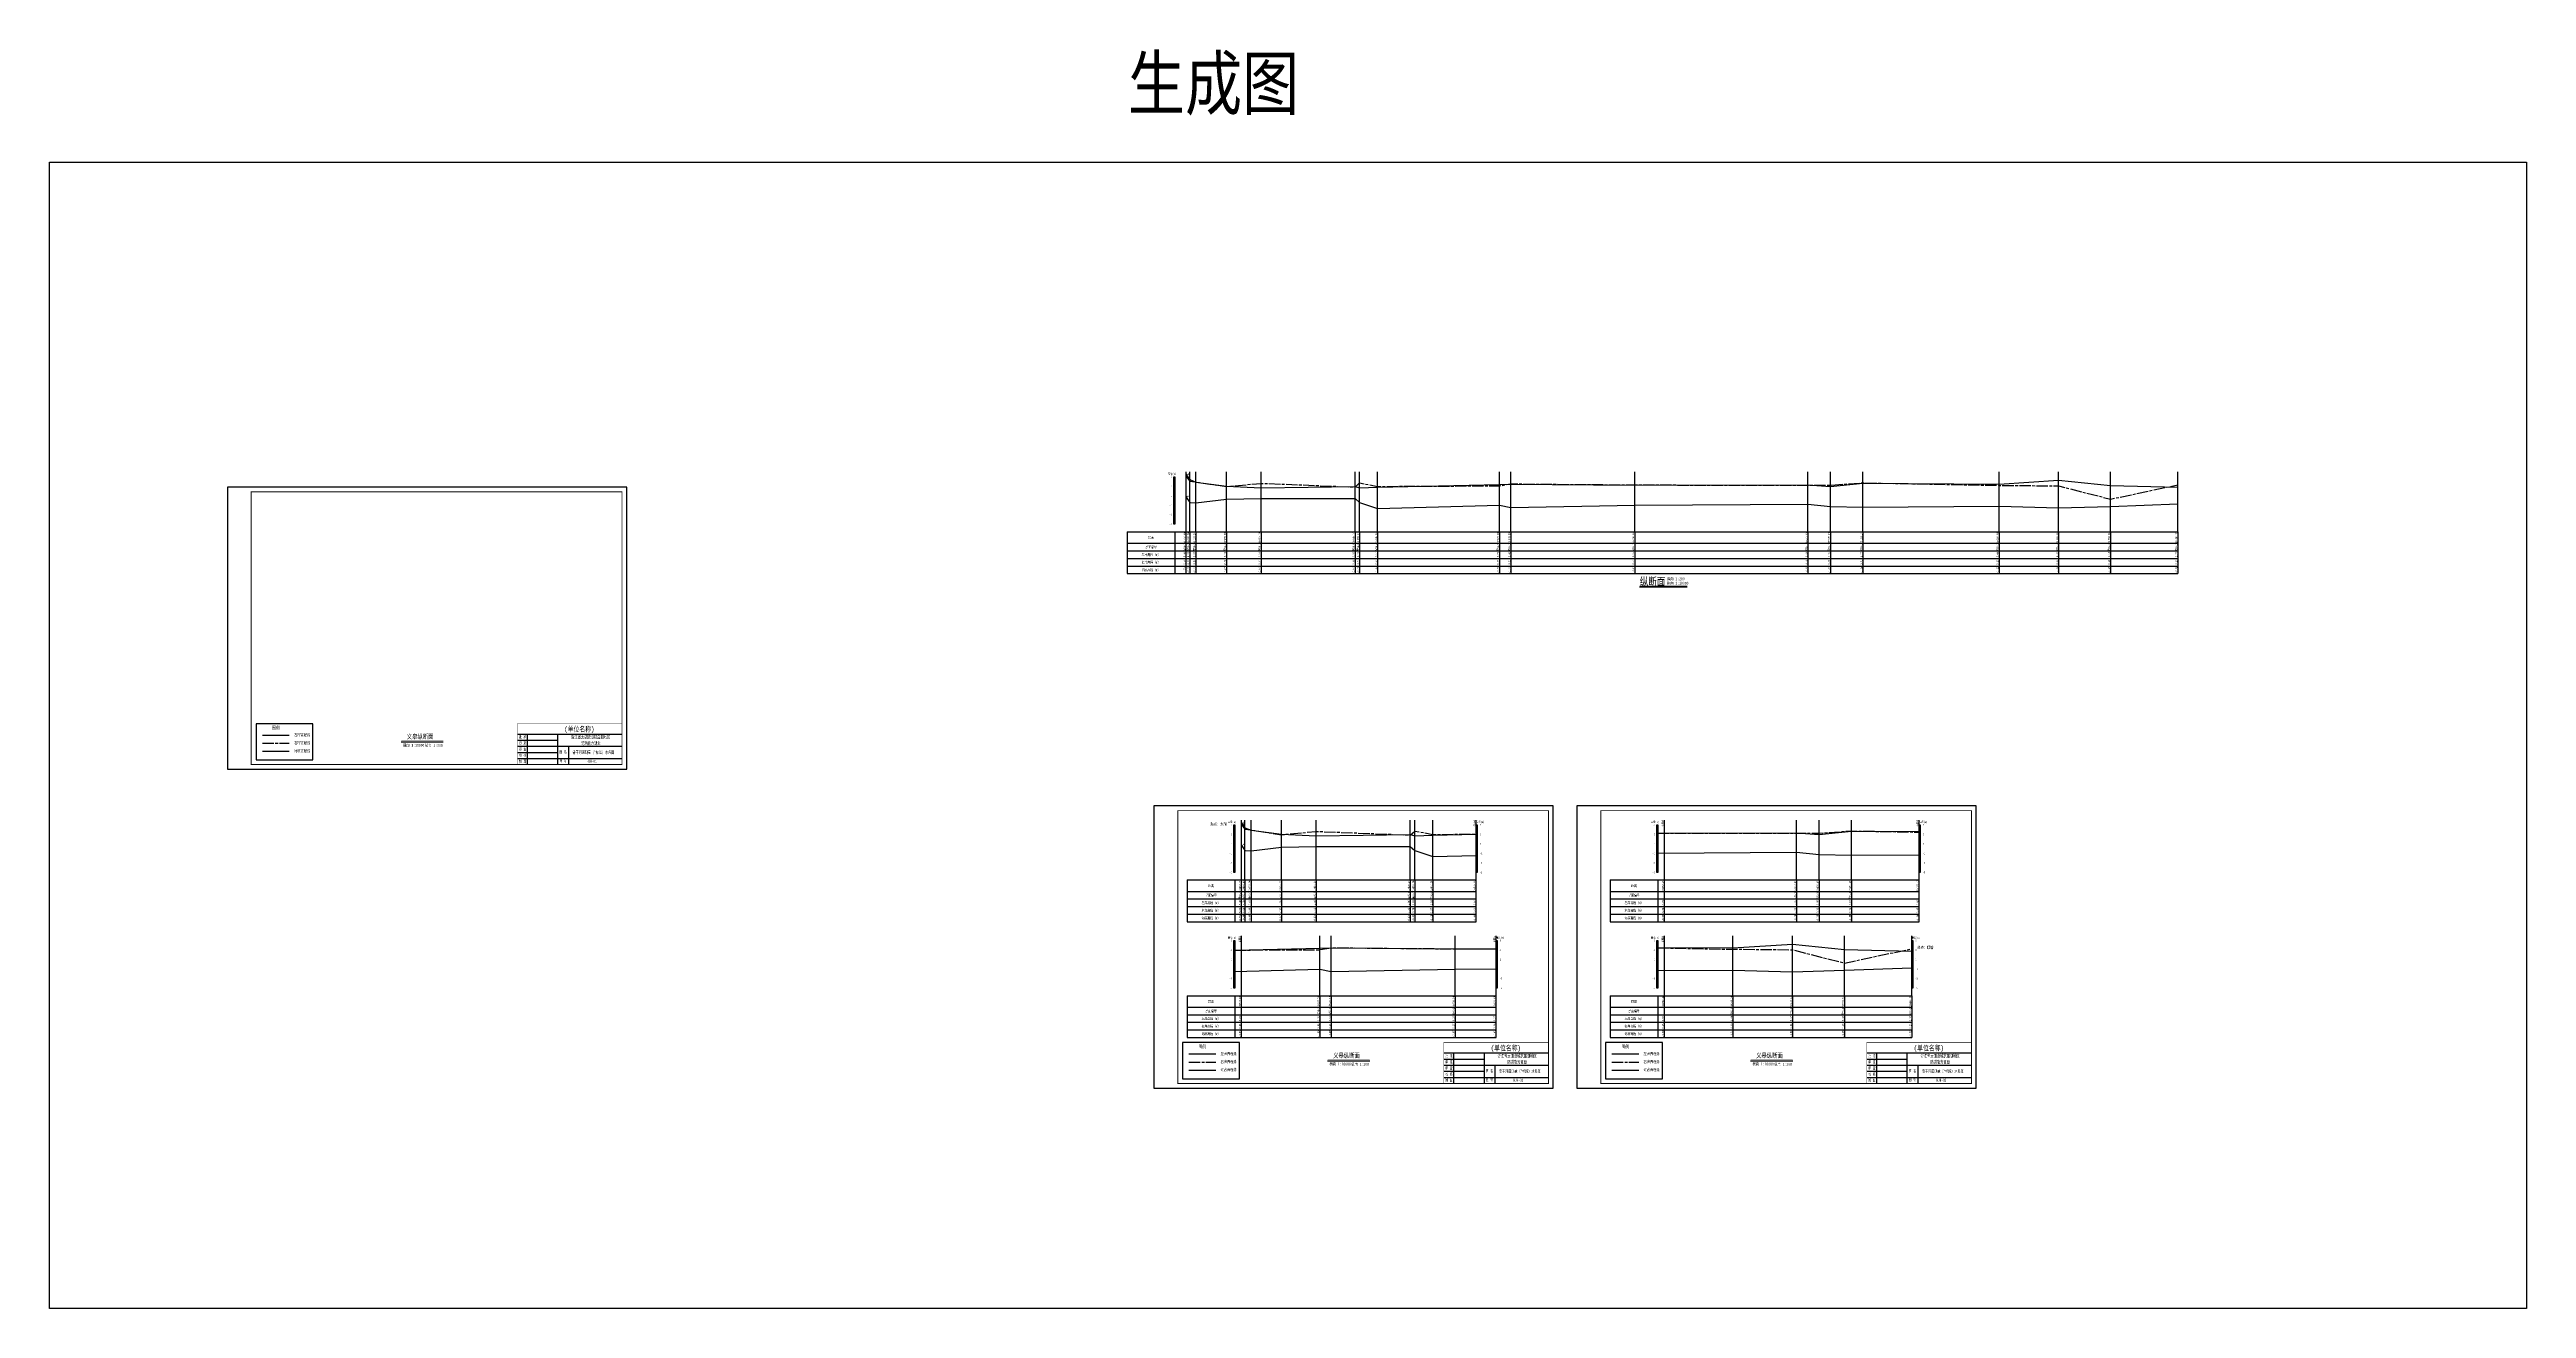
# Model space of a CAD drawing. Extents: x 529382 to 533977, y 3419784 to 3423811.
# Drawn here: x 529438 to 532044, y 3421212 to 3422536 of the extents above; entities that cross this region are included whole.
import ezdxf
from ezdxf.enums import TextEntityAlignment as Align

# ---------------------------------------------------------------- set-up
doc = ezdxf.new("R2010")
doc.units = 0
doc.header["$LTSCALE"] = 0.5
doc.linetypes.add('ACAD_ISO08W100', pattern=[36, 24, -3, 6, -3])
doc.layers.get('0').update_dxf_attribs({"linetype": 'CONTINUOUS'})
for name, color, linetype, lineweight in [('00右岸断面线', 5, 'ACAD_ISO08W100', 30), ('00左岸断面线', 6, 'CONTINUOUS', 30), ('00河底高程', 2, 'CONTINUOUS', 30), ('xxxx', 6, 'CONTINUOUS', 30)]:
    doc.layers.add(name, color=color, linetype=linetype, lineweight=lineweight)
for name, color, linetype in [('tab', 9, 'CONTINUOUS'), ('TEXT', 7, 'CONTINUOUS'), ('zdm1', 2, 'CONTINUOUS'), ('zh', 9, 'CONTINUOUS'), ('图框', 7, 'CONTINUOUS'), ('标注', 7, 'CONTINUOUS'), ('纵断面曲线名称', 7, 'CONTINUOUS'), ('高程标尺', 3, 'CONTINUOUS')]:
    doc.layers.add(name, color=color, linetype=linetype)
doc.styles.add('HZ', font='fangsong_GB2312.ttf', dxfattribs={"width": 0.8})
doc.styles.add('tk2', font='fangsong_GB2312.ttf', dxfattribs={"width": 0.8})

# ---------------------------------------------------------------- blocks, each defined once
blk = doc.blocks.new('A$C0B9647FD')
at = {"lineweight": 100, "const_width": 0.5}
blk.add_lwpolyline([(0, 43.3), (-110, 43.3), (-110, 0), (0, 0), (0, 43.3)], dxfattribs=at)
at = {"layer": 'TEXT', "color": 0}
for p, q in [((-110, 32.1, 0), (0, 32.1, 0)), ((-99.9, 32.1, 0), (-99.9, 6.4, 0)), ((-67.8, 32.1, 0), (-67.8, 6.4, 0)), ((-110, 25.7, 0), (-67.8, 25.7, 0)), ((-110, 19.3, 0), (-67.8, 19.3, 0)), ((-110, 12.8, 0), (-67.8, 12.8, 0)), ((-110, 6.4, 0), (0, 6.4, 0)), ((-99.9, 6.4, 0), (-99.9, 0, 0)), ((-67.8, 19.3, 0), (0, 19.3, 0)), ((-67.8, 6.4, 0), (-67.8, 0, 0)), ((-56.3, 19.3, 0), (-56.3, 0, 0))]:
    blk.add_line(p, q, dxfattribs=at)
at = {"layer": 'TEXT', "color": 7, "ltscale": 8, "style": 'tk2'}
for tag, p, height, width in [('批准', (-108.4, 27.5, 0), 3, 0.7), ('浙江省水利水电技术咨询中心', (-89.5, 34.5, 0), 5.5, 0.8), ('校 核', (-108.4, 8.2, 0), 3, 0.7), ('制 图', (-108.4, 1.8, 0), 3, 0.7), ('审定', (-108.4, 21, 0), 3, 0.7), ('审 查', (-108.4, 14.6, 0), 3, 0.7), ('图号', (-65.9, 2.4, 0), 3, 0.7), ('图名', (-65.8, 11.7, 0), 3, 0.7)]:
    blk.add_attdef(tag, p, '', height=height, dxfattribs=dict(at, width=width))
at = {"layer": 'TEXT', "color": 0, "style": 'tk2', "width": 0.7}
for tag, height, p in [('浙江省太湖流域杭嘉湖地区', 3.5, (-32.9, 28.9, -206.7)), ('骨干河道测量（*标段）水系图', 3.3, (-30.1, 12.9, -206.7)), ('防洪能力调查', 3.5, (-32.9, 22.5, -206.7)), ('HJH-01', 3, (-31.7, 3.5, -206.7))]:
    blk.add_attdef(tag, text='', height=height, dxfattribs=at).set_placement(p, align=Align.MIDDLE_CENTER)
blk = doc.blocks.new('A$C72737839')
at = {"linetype": 'Continuous'}
blk.add_lwpolyline([(59.9, 0), (59.9, 37.9), (0, 37.9)], dxfattribs=at)
at = {"linetype": 'Continuous', "flags": 128}
for points in [[(0, 37.9), (0, 0)], [(0, 0), (59.9, 0)]]:
    blk.add_lwpolyline(points, dxfattribs=at)
at = {"layer": '00右岸断面线', "color": 5, "lineweight": 30}
blk.add_line((6.7, 17.5), (35, 17.5), dxfattribs=at)
at = {"layer": '00河底高程', "color": 2, "lineweight": 30}
blk.add_line((6.7, 9.1), (35, 9.1), dxfattribs=at)
at = {"layer": 'xxxx', "color": 6, "lineweight": 30}
blk.add_line((6.7, 26), (35, 26), dxfattribs=at)
at = {"layer": 'tab', "color": 0, "style": 'HZ', "width": 0.8}
blk.add_text('图例', height=3.5, dxfattribs=at).set_placement((20.8, 33.8), align=Align.MIDDLE)
at = {"layer": 'zdm1', "linetype": 'Continuous', "style": 'HZ', "width": 0.8}
for s, p in [('左岸高程线', (48.5, 26.3)), ('右岸高程线', (48.5, 17.9)), ('河底高程线', (48.5, 9.5))]:
    blk.add_text(s, height=3, dxfattribs=at).set_placement(p, align=Align.MIDDLE)

msp = doc.modelspace()

# ---------------------------------------------------------------- linework, layer by layer
at = {"linetype": 'Continuous'}
msp.add_lwpolyline([(529438.3, 3422418.1), (532044.2, 3422418.1), (532044.2, 3421211.8), (529438.3, 3421211.8)], close=True, dxfattribs=at)
at = {"layer": '00右岸断面线', "flags": 128}
for points in [[(530634.2, 3422087.1), (530637.9, 3422082.3), (530644.3, 3422081.4), (530676.5, 3422076.6), (530712.9, 3422080), (530811.8, 3422076.1), (530816.5, 3422080.5), (530835.6, 3422076.8), (530963.7, 3422077.4), (530975.7, 3422079.5), (531106, 3422078.3), (531288.3, 3422078.1), (531311.9, 3422078.1), (531346.1, 3422080.5), (531489.4, 3422077.9), (531552, 3422077.3), (531606.6, 3422063.4), (531677.4, 3422078.4)], [(530692.3, 3421720.9), (530696, 3421716), (530702.4, 3421715.2), (530734.6, 3421710.3), (530771, 3421713.8), (530869.9, 3421709.9), (530874.6, 3421714.2), (530893.7, 3421710.6), (530939.3, 3421710.8)], [(531130.3, 3421712), (531276.4, 3421711.9), (531300, 3421711.9), (531334.1, 3421714.3), (531405.3, 3421713)], [(530685.3, 3421588.9), (530774.8, 3421589.3), (530786.8, 3421591.4), (530917.1, 3421590.2), (530960.3, 3421590.2)], [(531130.3, 3421591.2), (531209.4, 3421589.8), (531272.1, 3421589.2), (531326.7, 3421575.3), (531397.5, 3421590.3), (531397.5, 3421590.3)]]:
    msp.add_lwpolyline(points, dxfattribs=at)
at = {"layer": '00左岸断面线', "flags": 128}
for points in [[(530634.2, 3422089), (530637.9, 3422083.9), (530644.3, 3422081.3), (530676.5, 3422077.1), (530712.9, 3422075.4), (530811.8, 3422076.8), (530816.5, 3422075.3), (530835.6, 3422076), (530963.7, 3422078.9), (530975.7, 3422079.3), (531106, 3422078.2), (531288.3, 3422078.6), (531311.9, 3422076.7), (531346.1, 3422080.3), (531489.4, 3422079.2), (531552, 3422083.3), (531606.6, 3422077.6), (531677.4, 3422075.8)], [(530692.3, 3421722.7), (530696, 3421717.7), (530702.4, 3421715.1), (530734.6, 3421710.8), (530771, 3421709.1), (530869.9, 3421710.5), (530874.6, 3421709.1), (530893.7, 3421709.8), (530939.3, 3421710.8)], [(531130.3, 3421712), (531276.4, 3421712.4), (531300, 3421710.5), (531334.1, 3421714.1), (531405.3, 3421713.5)], [(531130.3, 3421591.7), (531209.4, 3421591.1), (531272.1, 3421595.2), (531326.7, 3421589.5), (531397.5, 3421587.7), (531397.5, 3421587.7)], [(530685.3, 3421588.8), (530774.8, 3421590.8), (530786.8, 3421591.2), (530917.1, 3421590.1), (530960.3, 3421590.2)]]:
    msp.add_lwpolyline(points, dxfattribs=at)
at = {"layer": '00河底高程', "flags": 128}
for points in [[(530634.2, 3422065.6), (530637.9, 3422060), (530644.3, 3422059.5), (530676.5, 3422063.3), (530712.9, 3422064.1), (530811.8, 3422064.1), (530816.5, 3422059.8), (530835.6, 3422053.6), (530963.7, 3422057), (530975.7, 3422054.5), (531106, 3422057.1), (531288.3, 3422058), (531311.9, 3422055.7), (531346.1, 3422055.1), (531489.4, 3422055.9), (531552, 3422054.1), (531606.6, 3422055.7), (531677.4, 3422058.4)], [(530692.3, 3421699.4), (530696, 3421693.8), (530702.4, 3421693.3), (530734.6, 3421697.1), (530771, 3421697.9), (530869.9, 3421697.9), (530874.6, 3421693.6), (530893.7, 3421687.3), (530939.3, 3421688.5)], [(531130.3, 3421691), (531276.4, 3421691.8), (531300, 3421689.5), (531334.1, 3421688.8), (531405.3, 3421689.2)], [(530685.3, 3421566.5), (530774.8, 3421568.9), (530786.8, 3421566.4), (530917.1, 3421569), (530960.3, 3421569.2)], [(531130.3, 3421567.3), (531209.4, 3421567.8), (531272.1, 3421566), (531326.7, 3421567.6), (531397.5, 3421570.3), (531397.5, 3421570.3)]]:
    msp.add_lwpolyline(points, dxfattribs=at)
at = {"layer": 'tab'}
for p, q in [((530572.2, 3422029), (531677.4, 3422029)), ((530572.2, 3422029), (530572.2, 3421985)), ((530572.2, 3422017), (531677.4, 3422017)), ((530622.2, 3422029), (530622.2, 3421985)), ((530634.2, 3421985), (530634.2, 3422029)), ((530637.9, 3422029), (530637.9, 3421985)), ((530644.3, 3422029), (530644.3, 3421985)), ((530676.5, 3422029), (530676.5, 3421985)), ((530712.9, 3422029), (530712.9, 3421985)), ((530811.8, 3422029), (530811.8, 3421985)), ((530816.5, 3422029), (530816.5, 3421985)), ((530835.6, 3422029), (530835.6, 3421985)), ((530963.7, 3422029), (530963.7, 3421985)), ((530975.7, 3422029), (530975.7, 3421985)), ((531106, 3422029), (531106, 3421985)), ((531288.3, 3422029), (531288.3, 3421985)), ((531311.9, 3422029), (531311.9, 3421985)), ((531346.1, 3422029), (531346.1, 3421985)), ((531489.4, 3422029), (531489.4, 3421985)), ((531552, 3422029), (531552, 3421985)), ((531606.6, 3422029), (531606.6, 3421985)), ((531677.4, 3422029), (531677.4, 3421985)), ((530572.2, 3422009), (531677.4, 3422009)), ((530572.2, 3422001), (531677.4, 3422001)), ((530572.2, 3421993), (531677.4, 3421993)), ((530572.2, 3421985), (531677.4, 3421985)), ((530635.3, 3421662.7), (530939.3, 3421662.7)), ((530635.3, 3421662.7), (530635.3, 3421618.7)), ((530635.3, 3421650.7), (530939.3, 3421650.7)), ((530685.3, 3421662.7), (530685.3, 3421618.7)), ((530692.3, 3421618.7), (530692.3, 3421662.7)), ((530696, 3421662.7), (530696, 3421618.7)), ((530702.4, 3421662.7), (530702.4, 3421618.7)), ((530734.6, 3421662.7), (530734.6, 3421618.7)), ((530771, 3421662.7), (530771, 3421618.7)), ((530869.9, 3421662.7), (530869.9, 3421618.7)), ((530874.6, 3421662.7), (530874.6, 3421618.7)), ((530893.7, 3421662.7), (530893.7, 3421618.7)), ((530939.3, 3421618.7), (530939.3, 3421662.7)), ((531080.3, 3421662.7), (531405.3, 3421662.7)), ((531080.3, 3421662.7), (531080.3, 3421618.7)), ((531080.3, 3421650.7), (531405.3, 3421650.7)), ((531130.3, 3421662.7), (531130.3, 3421618.7)), ((531137.3, 3421618.7), (531137.3, 3421662.7)), ((531276.4, 3421662.7), (531276.4, 3421618.7)), ((531300, 3421662.7), (531300, 3421618.7)), ((531334.1, 3421662.7), (531334.1, 3421618.7)), ((531405.3, 3421618.7), (531405.3, 3421662.7)), ((530635.3, 3421642.7), (530939.3, 3421642.7)), ((530635.3, 3421634.7), (530939.3, 3421634.7)), ((530635.3, 3421626.7), (530939.3, 3421626.7)), ((531080.3, 3421642.7), (531405.3, 3421642.7)), ((531080.3, 3421634.7), (531405.3, 3421634.7)), ((531080.3, 3421626.7), (531405.3, 3421626.7)), ((530635.3, 3421618.7), (530939.3, 3421618.7)), ((531080.3, 3421618.7), (531405.3, 3421618.7)), ((530635.3, 3421540.9), (530960.3, 3421540.9)), ((530635.3, 3421540.9), (530635.3, 3421496.9)), ((530635.3, 3421528.9), (530960.3, 3421528.9)), ((530635.3, 3421520.9), (530960.3, 3421520.9)), ((530685.3, 3421540.9), (530685.3, 3421496.9)), ((530692.3, 3421496.9), (530692.3, 3421540.9)), ((530774.8, 3421540.9), (530774.8, 3421496.9)), ((530786.8, 3421540.9), (530786.8, 3421496.9)), ((530917.1, 3421540.9), (530917.1, 3421496.9)), ((530960.3, 3421496.9), (530960.3, 3421540.9)), ((531080.3, 3421540.9), (531397.5, 3421540.9)), ((531080.3, 3421540.9), (531080.3, 3421496.9)), ((531080.3, 3421528.9), (531397.5, 3421528.9)), ((531080.3, 3421520.9), (531397.5, 3421520.9)), ((531130.3, 3421540.9), (531130.3, 3421496.9)), ((531137.3, 3421496.9), (531137.3, 3421540.9)), ((531209.4, 3421540.9), (531209.4, 3421496.9)), ((531272.1, 3421540.9), (531272.1, 3421496.9)), ((531326.7, 3421540.9), (531326.7, 3421496.9)), ((531397.5, 3421540.9), (531397.5, 3421496.9)), ((530635.3, 3421512.9), (530960.3, 3421512.9)), ((530635.3, 3421504.9), (530960.3, 3421504.9)), ((530635.3, 3421496.9), (530960.3, 3421496.9)), ((531080.3, 3421512.9), (531397.5, 3421512.9)), ((531080.3, 3421504.9), (531397.5, 3421504.9)), ((531080.3, 3421496.9), (531397.5, 3421496.9))]:
    msp.add_line(p, q, dxfattribs=at)
at = {"layer": 'tab', "color": 9, "const_width": 0.5, "flags": 128}
msp.add_lwpolyline([(531111.1, 3421972), (531161.4, 3421972)], dxfattribs=at)
at = {"layer": 'tab', "color": 9, "flags": 128}
msp.add_lwpolyline([(531111.1, 3421971), (531161.4, 3421971)], dxfattribs=at)
at = {"layer": 'zh', "color": 6}
for p, q in [((530634.2, 3422029), (530634.2, 3422092)), ((530637.9, 3422029), (530637.9, 3422092)), ((530644.3, 3422029), (530644.3, 3422092)), ((530676.5, 3422029), (530676.5, 3422092)), ((530712.9, 3422029), (530712.9, 3422092)), ((530811.8, 3422029), (530811.8, 3422092)), ((530816.5, 3422029), (530816.5, 3422092)), ((530835.6, 3422029), (530835.6, 3422092)), ((530963.7, 3422029), (530963.7, 3422092)), ((530975.7, 3422029), (530975.7, 3422092)), ((531106, 3422029), (531106, 3422092)), ((531288.3, 3422029), (531288.3, 3422092)), ((531311.9, 3422029), (531311.9, 3422092)), ((531346.1, 3422029), (531346.1, 3422092)), ((531489.4, 3422029), (531489.4, 3422092)), ((531552, 3422029), (531552, 3422092)), ((531606.6, 3422029), (531606.6, 3422092)), ((531677.4, 3422029), (531677.4, 3422092)), ((530692.3, 3421662.7), (530692.3, 3421725.7)), ((530696, 3421662.7), (530696, 3421725.7)), ((530702.4, 3421662.7), (530702.4, 3421725.7)), ((530734.6, 3421662.7), (530734.6, 3421725.7)), ((530771, 3421662.7), (530771, 3421725.7)), ((530869.9, 3421662.7), (530869.9, 3421725.7)), ((530874.6, 3421662.7), (530874.6, 3421725.7)), ((530893.7, 3421662.7), (530893.7, 3421725.7)), ((531276.4, 3421662.7), (531276.4, 3421725.7)), ((531300, 3421662.7), (531300, 3421725.7)), ((531334.1, 3421662.7), (531334.1, 3421725.7)), ((530774.8, 3421540.9), (530774.8, 3421603.9)), ((530786.8, 3421540.9), (530786.8, 3421603.9)), ((530917.1, 3421540.9), (530917.1, 3421603.9)), ((531209.4, 3421540.9), (531209.4, 3421603.9)), ((531272.1, 3421540.9), (531272.1, 3421603.9)), ((531326.7, 3421540.9), (531326.7, 3421603.9)), ((531397.5, 3421540.9), (531397.5, 3421603.9))]:
    msp.add_line(p, q, dxfattribs=at)
at = {"layer": 'zh'}
for p, q in [((530939.3, 3421662.7), (530939.3, 3421725.7)), ((531137.3, 3421662.7), (531137.3, 3421725.7)), ((531405.3, 3421662.7), (531405.3, 3421725.7)), ((530692.3, 3421540.9), (530692.3, 3421603.9)), ((530960.3, 3421540.9), (530960.3, 3421603.9)), ((531137.3, 3421540.9), (531137.3, 3421603.9))]:
    msp.add_line(p, q, dxfattribs=at)
at = {"layer": '图框', "flags": 128}
for points in [[(529625.6, 3421779.1), (530045.6, 3421779.1), (530045.6, 3422076.1), (529625.6, 3422076.1)], [(530600.3, 3421443.6), (531020.3, 3421443.6), (531020.3, 3421740.6), (530600.3, 3421740.6)], [(531045.3, 3421443.6), (531465.3, 3421443.6), (531465.3, 3421740.6), (531045.3, 3421740.6)]]:
    msp.add_lwpolyline(points, close=True, dxfattribs=at)
at = {"layer": '图框', "const_width": 1, "flags": 128}
for points in [[(529650.6, 3421784.1), (530040.6, 3421784.1), (530040.6, 3422071.1), (529650.6, 3422071.1)], [(530625.3, 3421448.6), (531015.3, 3421448.6), (531015.3, 3421735.6), (530625.3, 3421735.6)], [(531070.3, 3421448.6), (531460.3, 3421448.6), (531460.3, 3421735.6), (531070.3, 3421735.6)]]:
    msp.add_lwpolyline(points, close=True, dxfattribs=at)
at = {"layer": '图框', "color": 0, "const_width": 0.5, "flags": 128}
for points in [[(529808.3, 3421809), (529852.6, 3421809)], [(530783, 3421473.5), (530827.3, 3421473.5)], [(531228, 3421473.5), (531272.3, 3421473.5)]]:
    msp.add_lwpolyline(points, dxfattribs=at)
at = {"layer": '图框', "color": 0, "flags": 128}
for points in [[(529808.3, 3421808), (529852.6, 3421808)], [(530783, 3421472.5), (530827.3, 3421472.5)], [(531228, 3421472.5), (531272.3, 3421472.5)]]:
    msp.add_lwpolyline(points, dxfattribs=at)
at = {"layer": '高程标尺', "flags": 128}
for points in [[(530621.2, 3422037), (530621.2, 3422087), (530622.2, 3422087), (530622.2, 3422037)], [(530684.3, 3421670.7), (530684.3, 3421720.7), (530685.3, 3421720.7), (530685.3, 3421670.7)], [(530939.3, 3421670.7), (530939.3, 3421720.7), (530940.3, 3421720.7), (530940.3, 3421670.7)], [(531129.3, 3421670.7), (531129.3, 3421720.7), (531130.3, 3421720.7), (531130.3, 3421670.7)], [(531405.3, 3421670.7), (531405.3, 3421720.7), (531406.3, 3421720.7), (531406.3, 3421670.7)], [(530684.3, 3421548.9), (530684.3, 3421598.9), (530685.3, 3421598.9), (530685.3, 3421548.9)], [(530960.3, 3421548.9), (530960.3, 3421598.9), (530961.3, 3421598.9), (530961.3, 3421548.9)], [(531129.3, 3421548.9), (531129.3, 3421598.9), (531130.3, 3421598.9), (531130.3, 3421548.9)], [(531397.5, 3421548.9), (531397.5, 3421598.9), (531398.5, 3421598.9), (531398.5, 3421548.9)]]:
    msp.add_lwpolyline(points, close=True, dxfattribs=at)
at = {"layer": '高程标尺'}
for points in [[(530621.2, 3422067), (530622.2, 3422067), (530621.2, 3422077), (530622.2, 3422077)], [(530621.2, 3422047), (530622.2, 3422047), (530621.2, 3422057), (530622.2, 3422057)], [(530684.3, 3421700.7), (530685.3, 3421700.7), (530684.3, 3421710.7), (530685.3, 3421710.7)], [(530939.3, 3421700.7), (530940.3, 3421700.7), (530939.3, 3421710.7), (530940.3, 3421710.7)], [(531129.3, 3421700.7), (531130.3, 3421700.7), (531129.3, 3421710.7), (531130.3, 3421710.7)], [(531405.3, 3421700.7), (531406.3, 3421700.7), (531405.3, 3421710.7), (531406.3, 3421710.7)], [(530684.3, 3421680.7), (530685.3, 3421680.7), (530684.3, 3421690.7), (530685.3, 3421690.7)], [(530939.3, 3421680.7), (530940.3, 3421680.7), (530939.3, 3421690.7), (530940.3, 3421690.7)], [(531129.3, 3421680.7), (531130.3, 3421680.7), (531129.3, 3421690.7), (531130.3, 3421690.7)], [(531405.3, 3421680.7), (531406.3, 3421680.7), (531405.3, 3421690.7), (531406.3, 3421690.7)], [(530684.3, 3421578.9), (530685.3, 3421578.9), (530684.3, 3421588.9), (530685.3, 3421588.9)], [(530684.3, 3421558.9), (530685.3, 3421558.9), (530684.3, 3421568.9), (530685.3, 3421568.9)], [(530960.3, 3421578.9), (530961.3, 3421578.9), (530960.3, 3421588.9), (530961.3, 3421588.9)], [(530960.3, 3421558.9), (530961.3, 3421558.9), (530960.3, 3421568.9), (530961.3, 3421568.9)], [(531129.3, 3421578.9), (531130.3, 3421578.9), (531129.3, 3421588.9), (531130.3, 3421588.9)], [(531129.3, 3421558.9), (531130.3, 3421558.9), (531129.3, 3421568.9), (531130.3, 3421568.9)], [(531397.5, 3421578.9), (531398.5, 3421578.9), (531397.5, 3421588.9), (531398.5, 3421588.9)], [(531397.5, 3421558.9), (531398.5, 3421558.9), (531397.5, 3421568.9), (531398.5, 3421568.9)]]:
    msp.add_solid(points, dxfattribs=at)

# ---------------------------------------------------------------- block references
at = {"layer": '图框', "linetype": 'Continuous'}
for p in [(529655.6, 3421789.1), (530630.3, 3421453.6), (531075.3, 3421453.6)]:
    msp.add_blockref('A$C72737839', p, dxfattribs=at)
for p, values in [((530040.6, 3421784.1), {'图号': '图 号', '图名': '图 名', '批准': '批 准', '校 核': '校 核', '审 查': '审 查', '审定': '审 定', '制 图': '制 图', '浙江省水利水电技术咨询中心': '        (单位名称)', 'HJH-01': 'HJH-01', '骨干河道测量（*标段）水系图': '骨干河道测量（*标段）水系图', '浙江省太湖流域杭嘉湖地区': '浙江省太湖流域杭嘉湖地区', '防洪能力调查': '防洪能力调查'}), ((531015.3, 3421448.6), {'图号': '图 号', '图名': '图 名', '批准': '批 准', '校 核': '校 核', '审 查': '审 查', '审定': '审 定', '制 图': '制 图', '浙江省水利水电技术咨询中心': '        (单位名称)', 'HJH-01': 'HJH-01', '骨干河道测量（*标段）水系图': '骨干河道测量（*标段）水系图', '浙江省太湖流域杭嘉湖地区': '浙江省太湖流域杭嘉湖地区', '防洪能力调查': '防洪能力调查'}), ((531460.3, 3421448.6), {'图号': '图 号', '图名': '图 名', '批准': '批 准', '校 核': '校 核', '审 查': '审 查', '审定': '审 定', '制 图': '制 图', '浙江省水利水电技术咨询中心': '        (单位名称)', 'HJH-01': 'HJH-02', '骨干河道测量（*标段）水系图': '骨干河道测量（*标段）水系图', '浙江省太湖流域杭嘉湖地区': '浙江省太湖流域杭嘉湖地区', '防洪能力调查': '防洪能力调查'})]:
    msp.add_blockref('A$C0B9647FD', p, dxfattribs=at).add_auto_attribs(values)

# ---------------------------------------------------------------- texts
at = {"layer": 'tab', "color": 0, "style": 'HZ', "width": 0.8}
msp.add_text('生成图', height=55, dxfattribs=at).set_placement((530663, 3422501.7), align=Align.MIDDLE)
at = {"layer": 'tab', "color": 3, "style": 'HZ', "width": 0.8}
for s, height, p in [('断面编号', 2.67, (530597.2, 3422013)), ('距离', 2.67, (530597.2, 3422023)), ('左岸高程（m）', 2.67, (530597.2, 3422005)), ('右岸高程（m）', 2.67, (530597.2, 3421997)), ('河底高程（m）', 2.67, (530597.2, 3421989)), ('纵断面', 8, (531124.8, 3421977)), ('断面编号', 2.67, (530660.3, 3421646.7)), ('距离', 2.67, (530660.3, 3421656.7)), ('断面编号', 2.67, (531105.3, 3421646.7)), ('距离', 2.67, (531105.3, 3421656.7)), ('左岸高程（m）', 2.67, (530660.3, 3421638.7)), ('右岸高程（m）', 2.67, (530660.3, 3421630.7)), ('河底高程（m）', 2.67, (530660.3, 3421622.7)), ('左岸高程（m）', 2.67, (531105.3, 3421638.7)), ('右岸高程（m）', 2.67, (531105.3, 3421630.7)), ('河底高程（m）', 2.67, (531105.3, 3421622.7)), ('左岸高程（m）', 2.67, (530660.3, 3421516.9)), ('断面编号', 2.67, (530660.3, 3421524.9)), ('距离', 2.67, (530660.3, 3421534.9)), ('左岸高程（m）', 2.67, (531105.3, 3421516.9)), ('断面编号', 2.67, (531105.3, 3421524.9)), ('距离', 2.67, (531105.3, 3421534.9)), ('右岸高程（m）', 2.67, (530660.3, 3421508.9)), ('河底高程（m）', 2.67, (530660.3, 3421500.9)), ('右岸高程（m）', 2.67, (531105.3, 3421508.9)), ('河底高程（m）', 2.67, (531105.3, 3421500.9))]:
    msp.add_text(s, height=height, dxfattribs=at).set_placement(p, align=Align.MIDDLE)
for s, p in [('吴YG-1', (530634.2, 3422013)), ('0+032.48', (530634.2, 3422023)), ('吴YG-2', (530637.9, 3422013)), ('0+069.96', (530637.9, 3422023)), ('吴YG-3', (530644.3, 3422013)), ('0+133.24', (530644.3, 3422023)), ('吴YG-4', (530676.5, 3422013)), ('0+455.28', (530676.5, 3422023)), ('吴YG-5', (530712.9, 3422013)), ('0+819.19', (530712.9, 3422023)), ('吴YG-6', (530811.8, 3422013)), ('1+808.17', (530811.8, 3422023)), ('吴YG-7', (530816.5, 3422013)), ('1+855.24', (530816.5, 3422023)), ('吴YG-8', (530835.6, 3422013)), ('2+046.34', (530835.6, 3422023)), ('吴YG-9', (530963.7, 3422013)), ('3+327.58', (530963.7, 3422023)), ('吴YG-10', (530975.7, 3422013)), ('3+447.88', (530975.7, 3422023)), ('吴YG-11', (531106, 3422013)), ('4+750.84', (531106, 3422023)), ('吴YG-12', (531288.3, 3422013)), ('6+573.85', (531288.3, 3422023)), ('吴YG-13', (531311.9, 3422013)), ('6+809.83', (531311.9, 3422023)), ('吴YG-14', (531346.1, 3422013)), ('7+151.14', (531346.1, 3422023)), ('吴YG-15', (531489.4, 3422013)), ('8+584.08', (531489.4, 3422023)), ('吴YG-16', (531552, 3422013)), ('9+210.81', (531552, 3422023)), ('吴YG-17', (531606.6, 3422013)), ('9+756.31', (531606.6, 3422023)), ('吴YG-18', (531677.4, 3422013)), ('10+464.33', (531677.4, 3422023)), ('5.40', (530634.2, 3422005)), ('5.03', (530634.2, 3421997)), ('0.73', (530634.2, 3421989)), ('4.39', (530637.9, 3422005)), ('4.06', (530637.9, 3421997)), ('-0.39', (530637.9, 3421989)), ('3.87', (530644.3, 3422005)), ('3.89', (530644.3, 3421997)), ('-0.49', (530644.3, 3421989)), ('3.02', (530676.5, 3422005)), ('2.92', (530676.5, 3421997)), ('0.27', (530676.5, 3421989)), ('2.68', (530712.9, 3422005)), ('3.61', (530712.9, 3421997)), ('0.43', (530712.9, 3421989)), ('2.96', (530811.8, 3422005)), ('2.83', (530811.8, 3421997)), ('0.43', (530811.8, 3421989)), ('2.67', (530816.5, 3422005)), ('3.70', (530816.5, 3421997)), ('-0.43', (530816.5, 3421989)), ('2.81', (530835.6, 3422005)), ('2.97', (530835.6, 3421997)), ('-1.68', (530835.6, 3421989)), ('3.39', (530963.7, 3422005)), ('3.08', (530963.7, 3421997)), ('-0.99', (530963.7, 3421989)), ('3.46', (530975.7, 3422005)), ('3.51', (530975.7, 3421997)), ('-1.49', (530975.7, 3421989)), ('3.25', (531106, 3422005)), ('3.27', (531106, 3421997)), ('-0.97', (531106, 3421989)), ('3.33', (531288.3, 3422005)), ('3.23', (531288.3, 3421997)), ('-0.79', (531288.3, 3421989)), ('2.95', (531311.9, 3422005)), ('3.23', (531311.9, 3421997)), ('-1.25', (531311.9, 3421989)), ('3.67', (531346.1, 3422005)), ('3.71', (531346.1, 3421997)), ('-1.38', (531346.1, 3421989)), ('3.44', (531489.4, 3422005)), ('3.19', (531489.4, 3421997)), ('-1.22', (531489.4, 3421989)), ('4.27', (531552, 3422005)), ('3.06', (531552, 3421997)), ('-1.58', (531552, 3421989)), ('3.13', (531606.6, 3422005)), ('0.28', (531606.6, 3421997)), ('-1.25', (531606.6, 3421989)), ('2.77', (531677.4, 3422005)), ('3.29', (531677.4, 3421997)), ('-0.72', (531677.4, 3421989)), ('吴YG-1', (530692.3, 3421646.7)), ('0+032.48', (530692.3, 3421656.7)), ('吴YG-2', (530696, 3421646.7)), ('0+069.96', (530696, 3421656.7)), ('吴YG-3', (530702.4, 3421646.7)), ('0+133.24', (530702.4, 3421656.7)), ('吴YG-4', (530734.6, 3421646.7)), ('0+455.28', (530734.6, 3421656.7)), ('吴YG-5', (530771, 3421646.7)), ('0+819.19', (530771, 3421656.7)), ('吴YG-6', (530869.9, 3421646.7)), ('1+808.17', (530869.9, 3421656.7)), ('吴YG-7', (530874.6, 3421646.7)), ('1+855.24', (530874.6, 3421656.7)), ('吴YG-8', (530893.7, 3421646.7)), ('2+046.34', (530893.7, 3421656.7)), ('2+502.48', (530939.3, 3421656.7)), ('5+182.48', (531137.3, 3421656.7)), ('吴YG-12', (531276.4, 3421646.7)), ('6+573.85', (531276.4, 3421656.7)), ('吴YG-13', (531300, 3421646.7)), ('6+809.83', (531300, 3421656.7)), ('吴YG-14', (531334.1, 3421646.7)), ('7+151.14', (531334.1, 3421656.7)), ('10+332.48', (531405.3, 3421656.7)), ('5.40', (530692.3, 3421638.7)), ('5.03', (530692.3, 3421630.7)), ('0.73', (530692.3, 3421622.7)), ('4.39', (530696, 3421638.7)), ('4.06', (530696, 3421630.7)), ('-0.39', (530696, 3421622.7)), ('3.87', (530702.4, 3421638.7)), ('3.89', (530702.4, 3421630.7)), ('-0.49', (530702.4, 3421622.7)), ('3.02', (530734.6, 3421638.7)), ('2.92', (530734.6, 3421630.7)), ('0.27', (530734.6, 3421622.7)), ('2.68', (530771, 3421638.7)), ('3.61', (530771, 3421630.7)), ('0.43', (530771, 3421622.7)), ('2.96', (530869.9, 3421638.7)), ('2.83', (530869.9, 3421630.7)), ('0.43', (530869.9, 3421622.7)), ('2.67', (530874.6, 3421638.7)), ('3.70', (530874.6, 3421630.7)), ('-0.43', (530874.6, 3421622.7)), ('2.81', (530893.7, 3421638.7)), ('2.97', (530893.7, 3421630.7)), ('-1.68', (530893.7, 3421622.7)), ('3.02', (530939.3, 3421638.7)), ('3.01', (530939.3, 3421630.7)), ('-1.43', (530939.3, 3421622.7)), ('3.27', (531137.3, 3421638.7)), ('3.26', (531137.3, 3421630.7)), ('-0.93', (531137.3, 3421622.7)), ('3.33', (531276.4, 3421638.7)), ('3.23', (531276.4, 3421630.7)), ('-0.79', (531276.4, 3421622.7)), ('2.95', (531300, 3421638.7)), ('3.23', (531300, 3421630.7)), ('-1.25', (531300, 3421622.7)), ('3.67', (531334.1, 3421638.7)), ('3.71', (531334.1, 3421630.7)), ('-1.38', (531334.1, 3421622.7)), ('3.56', (531405.3, 3421638.7)), ('3.45', (531405.3, 3421630.7)), ('-1.30', (531405.3, 3421622.7)), ('2+502.48', (530692.3, 3421534.9)), ('3.02', (530692.3, 3421516.9)), ('吴YG-9', (530774.8, 3421524.9)), ('3+327.58', (530774.8, 3421534.9)), ('3.39', (530774.8, 3421516.9)), ('吴YG-10', (530786.8, 3421524.9)), ('3+447.88', (530786.8, 3421534.9)), ('3.46', (530786.8, 3421516.9)), ('吴YG-11', (530917.1, 3421524.9)), ('4+750.84', (530917.1, 3421534.9)), ('3.25', (530917.1, 3421516.9)), ('5+182.48', (530960.3, 3421534.9)), ('3.27', (530960.3, 3421516.9)), ('10+332.48', (531137.3, 3421534.9)), ('3.56', (531137.3, 3421516.9)), ('吴YG-15', (531209.4, 3421524.9)), ('8+584.08', (531209.4, 3421534.9)), ('3.44', (531209.4, 3421516.9)), ('吴YG-16', (531272.1, 3421524.9)), ('9+210.81', (531272.1, 3421534.9)), ('4.27', (531272.1, 3421516.9)), ('吴YG-17', (531326.7, 3421524.9)), ('9+756.31', (531326.7, 3421534.9)), ('3.13', (531326.7, 3421516.9)), ('吴YG-18', (531397.5, 3421524.9)), ('10+464.33', (531397.5, 3421534.9)), ('2.77', (531397.5, 3421516.9)), ('3.01', (530692.3, 3421508.9)), ('-1.43', (530692.3, 3421500.9)), ('3.08', (530774.8, 3421508.9)), ('-0.99', (530774.8, 3421500.9)), ('3.51', (530786.8, 3421508.9)), ('-1.49', (530786.8, 3421500.9)), ('3.27', (530917.1, 3421508.9)), ('-0.97', (530917.1, 3421500.9)), ('3.26', (530960.3, 3421508.9)), ('-0.93', (530960.3, 3421500.9)), ('3.45', (531137.3, 3421508.9)), ('-1.30', (531137.3, 3421500.9)), ('3.19', (531209.4, 3421508.9)), ('-1.22', (531209.4, 3421500.9)), ('3.06', (531272.1, 3421508.9)), ('-1.58', (531272.1, 3421500.9)), ('0.28', (531326.7, 3421508.9)), ('-1.25', (531326.7, 3421500.9)), ('3.29', (531397.5, 3421508.9)), ('-0.72', (531397.5, 3421500.9))]:
    msp.add_text(s, height=2, rotation=90, dxfattribs=at).set_placement(p, align=Align.BOTTOM_CENTER)
for s, p in [('横向 1:10000', (531140.2, 3421973.5)), ('纵向 1:200', (531140.2, 3421978))]:
    msp.add_text(s, height=3, dxfattribs=at).set_placement(p)
at = {"layer": 'zh', "color": 3, "style": 'HZ', "width": 0.8}
for p in [(530939.3, 3421725.7), (531137.3, 3421725.7), (531405.3, 3421725.7), (530692.3, 3421603.9), (530960.3, 3421603.9), (531137.3, 3421603.9)]:
    msp.add_text('接图线', height=2, rotation=90, dxfattribs=at).set_placement(p, align=Align.BOTTOM_RIGHT)
at = {"layer": '图框', "color": 0, "style": 'HZ', "width": 0.8}
for s, p in [('横向 1:10000', (529810.3, 3421802.9)), ('纵向 1:200', (529833.4, 3421802.8)), ('横向 1:10000', (530785, 3421467.5)), ('纵向 1:200', (530808, 3421467.3)), ('横向 1:10000', (531230, 3421467.5)), ('纵向 1:200', (531253, 3421467.3))]:
    msp.add_text(s, height=3, dxfattribs=at).set_placement(p)
for p in [(529828.1, 3421813.7), (530802.8, 3421478.2), (531247.8, 3421478.2)]:
    msp.add_text('义皋纵断面', height=5, dxfattribs=at).set_placement(p, align=Align.MIDDLE)
at = {"layer": '标注', "linetype": 'Continuous', "style": 'HZ', "width": 0.8}
for s, p in [('起点：太湖', (530668.2, 3421721.7)), ('终点：頔塘', (531411.8, 3421591.8))]:
    msp.add_text(s, height=3, dxfattribs=at).set_placement(p, align=Align.MIDDLE)
at = {"layer": '纵断面曲线名称', "color": 2, "style": 'HZ', "width": 0.8}
for p in [(530634.2, 3422089), (530692.3, 3421722.7)]:
    msp.add_text('左岸', height=1.4, dxfattribs=at).set_placement(p)
at = {"layer": '纵断面曲线名称', "color": 3, "style": 'HZ', "width": 0.8}
for p in [(530634.2, 3422087.1), (530692.3, 3421720.9)]:
    msp.add_text('右岸', height=1.4, dxfattribs=at).set_placement(p)
at = {"layer": '纵断面曲线名称', "color": 4, "style": 'HZ', "width": 0.8}
for p in [(530634.2, 3422065.6), (530692.3, 3421699.4)]:
    msp.add_text('河底', height=1.4, dxfattribs=at).set_placement(p)
at = {"layer": '高程标尺', "style": 'HZ', "width": 0.8}
for p in [(530619.2, 3422089), (530682.3, 3421722.7), (530943.7, 3421722.7), (531127.3, 3421722.7), (531409.7, 3421722.7), (530682.3, 3421600.9), (530964.7, 3421600.9), (531127.3, 3421600.9), (531401.8, 3421600.9)]:
    msp.add_text('高程(m)', height=2, dxfattribs=at).set_placement(p, align=Align.CENTER)
for s, p in [('5', (530619.2, 3422087)), ('3', (530619.2, 3422077)), ('1', (530619.2, 3422067)), ('-1', (530619.2, 3422057)), ('-3', (530619.2, 3422047)), ('-5', (530619.2, 3422037)), ('5', (530682.3, 3421720.7)), ('3', (530682.3, 3421710.7)), ('1', (530682.3, 3421700.7)), ('3', (530944.3, 3421710.7)), ('5', (530944.4, 3421720.7)), ('1', (530944.4, 3421700.7)), ('5', (531127.3, 3421720.7)), ('3', (531127.3, 3421710.7)), ('1', (531127.3, 3421700.7)), ('3', (531410.3, 3421710.7)), ('5', (531410.4, 3421720.7)), ('1', (531410.4, 3421700.7)), ('-1', (530682.3, 3421690.7)), ('-3', (530682.3, 3421680.7)), ('-3', (530945.6, 3421680.7)), ('-1', (530945.7, 3421690.7)), ('-1', (531127.3, 3421690.7)), ('-3', (531127.3, 3421680.7)), ('-3', (531411.6, 3421680.7)), ('-1', (531411.7, 3421690.7)), ('-5', (530682.3, 3421670.7)), ('-5', (530945.6, 3421670.7)), ('-5', (531127.3, 3421670.7)), ('-5', (531411.6, 3421670.7)), ('5', (530682.3, 3421598.9)), ('5', (530965.4, 3421598.9)), ('5', (531127.3, 3421598.9)), ('5', (531402.6, 3421598.9)), ('-1', (530682.3, 3421568.9)), ('3', (530682.3, 3421588.9)), ('1', (530682.3, 3421578.9)), ('3', (530965.3, 3421588.9)), ('1', (530965.4, 3421578.9)), ('-1', (530966.7, 3421568.9)), ('-1', (531127.3, 3421568.9)), ('3', (531127.3, 3421588.9)), ('1', (531127.3, 3421578.9)), ('3', (531402.5, 3421588.9)), ('1', (531402.6, 3421578.9)), ('-1', (531403.9, 3421568.9)), ('-3', (530682.3, 3421558.9)), ('-5', (530682.3, 3421548.9)), ('-3', (530966.6, 3421558.9)), ('-5', (530966.6, 3421548.9)), ('-3', (531127.3, 3421558.9)), ('-5', (531127.3, 3421548.9)), ('-3', (531403.8, 3421558.9)), ('-5', (531403.8, 3421548.9))]:
    msp.add_text(s, height=2, dxfattribs=at).set_placement(p, align=Align.MIDDLE_RIGHT)

doc.saveas('drawing.dxf')
